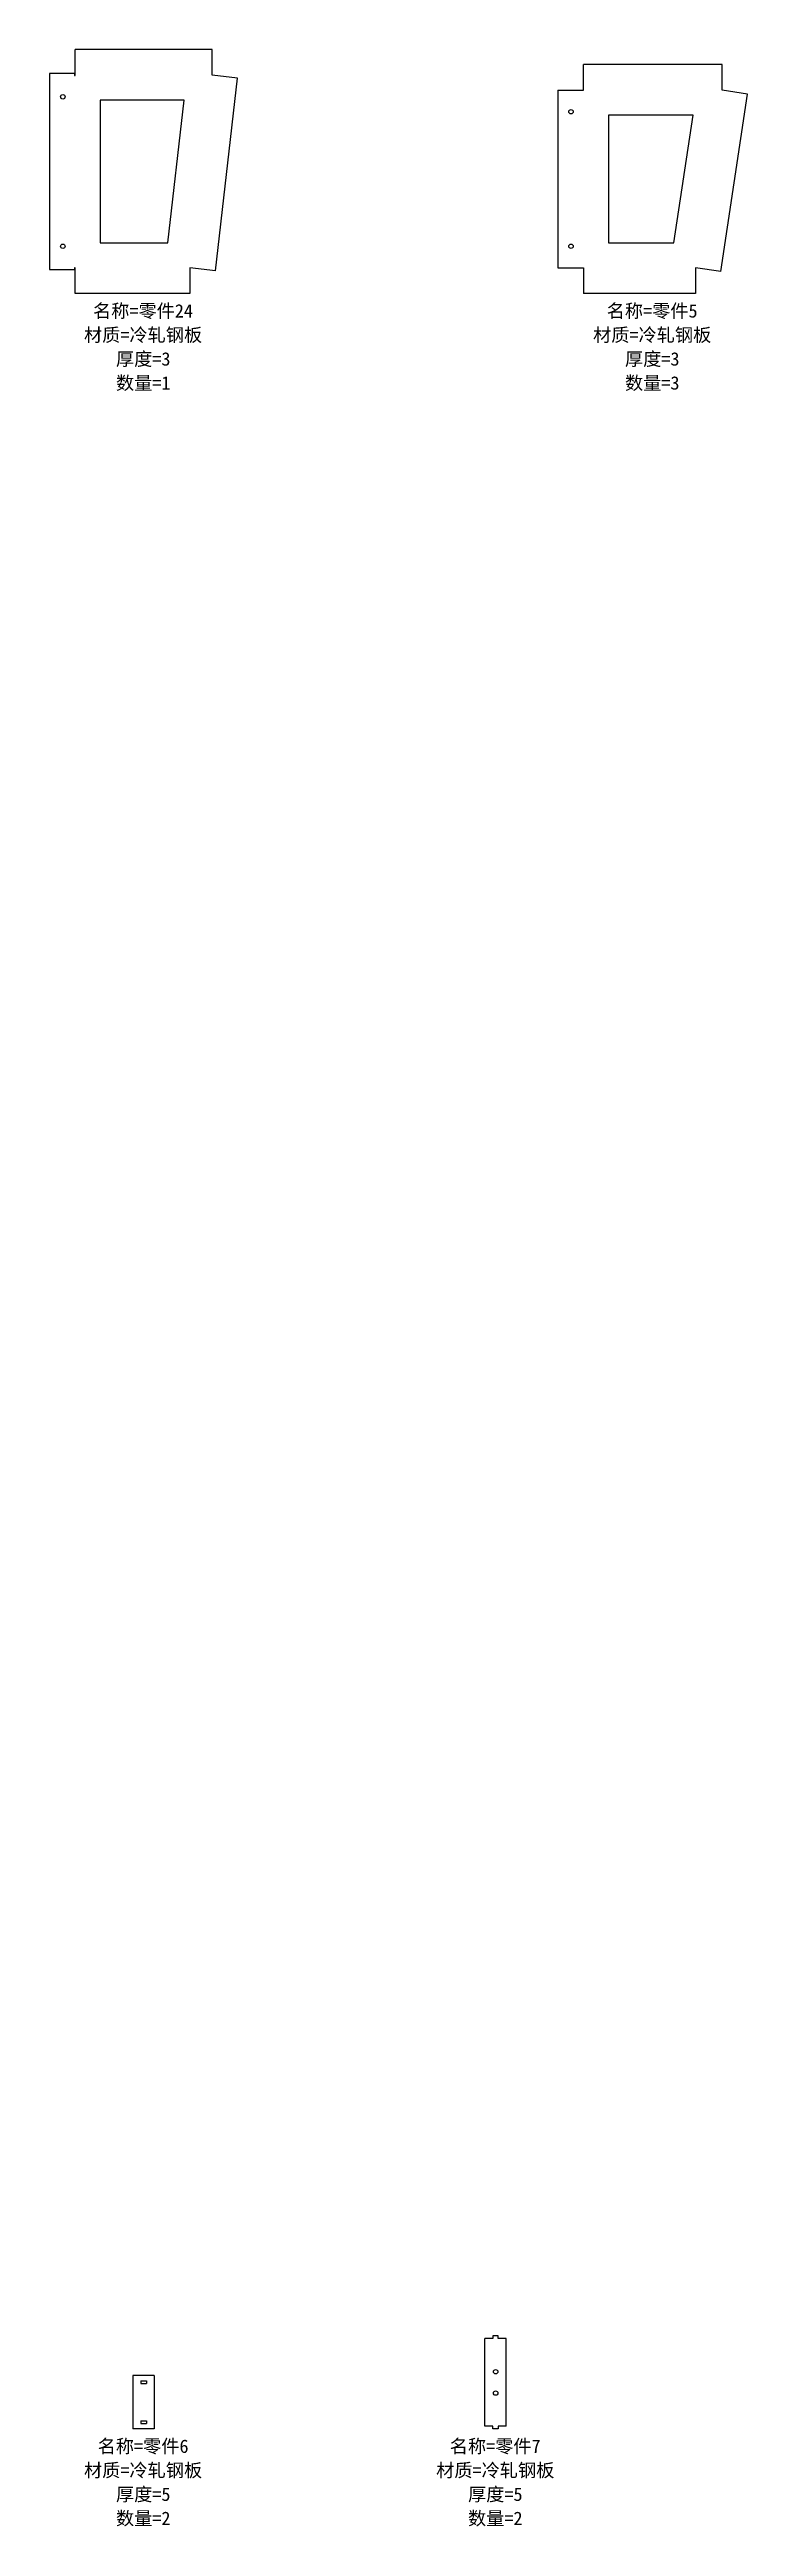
# Model space of a CAD drawing. Header units: millimetres. Extents: x 57468 to 70530, y -35714 to -23382.
# Drawn here: x 57468 to 58777, y -31714 to -27075 of the extents above; entities that cross this region are included whole.
import ezdxf

# ---------------------------------------------------------------- set-up
doc = ezdxf.new("R2010")
doc.units = ezdxf.units.MM
doc.layers.add('零件信息', color=131, linetype='Continuous')
doc.styles.add('SLDTEXTSTYLE1', font='', dxfattribs={"bigfont": 'bigfont'})
doc.styles.get('SLDTEXTSTYLE1').set_extended_font_data('宋体')

msp = doc.modelspace()

# ---------------------------------------------------------------- texts
at = {"layer": '零件信息', "char_height": 25, "attachment_point": 2, "style": 'SLDTEXTSTYLE1'}
for s, insert in [('名称=零件24', (57643.6, -27551.7)), ('名称=零件5', (58598, -27551.7)), ('材质=冷轧钢板', (57643.8, -27596.7)), ('材质=冷轧钢板', (58598.1, -27596.7)), ('厚度=3', (57644, -27641.7)), ('厚度=3', (58598.2, -27641.7)), ('数量=1', (57644, -27686.7)), ('数量=3', (58598.2, -27686.7)), ('名称=零件6', (57643.8, -31551.7)), ('名称=零件7', (58303.8, -31551.7)), ('材质=冷轧钢板', (57643.8, -31596.7)), ('材质=冷轧钢板', (58303.9, -31596.7)), ('厚度=5', (57644, -31641.7)), ('厚度=5', (58304, -31641.7)), ('数量=2', (57644, -31686.7)), ('数量=2', (58304, -31686.7))]:
    msp.add_mtext(s, dxfattribs=dict(at, insert=insert))

# ---------------------------------------------------------------- linework, layer by layer
at = {"color": 7, "linetype": 'Continuous', "lineweight": 25}
for p, q in [((57516.6, -27123), (57516.6, -27074.7)), ((57773.2, -27074.7), (57516.6, -27074.7)), ((57773.2, -27122.8), (57773.2, -27074.7)), ((57468.3, -27119.7), (57468.3, -27486.7)), ((57515, -27119.7), (57468.3, -27119.7)), ((57515, -27119.7), (57515, -27123)), ((57515, -27123), (57516.6, -27123)), ((57821, -27128.3), (57773.2, -27122.8)), ((57779.5, -27489), (57821, -27128.3)), ((58469.2, -27150.9), (58469.2, -27102.7)), ((58729.1, -27102.7), (58469.2, -27102.7)), ((58729.1, -27150.9), (58729.1, -27102.7)), ((57720.6, -27169.7), (57563.3, -27169.7)), ((57563.3, -27169.7), (57563.3, -27436.7)), ((57689.9, -27436.7), (57720.6, -27169.7)), ((58421, -27150.9), (58421, -27483.4)), ((58421, -27150.9), (58469.2, -27150.9)), ((58726.9, -27490.6), (58776.8, -27158)), ((58776.8, -27158), (58729.1, -27150.9)), ((58674.8, -27197.7), (58516, -27197.7)), ((58516, -27197.7), (58516, -27436.7)), ((58638.9, -27436.7), (58674.8, -27197.7)), ((57563.3, -27436.7), (57689.9, -27436.7)), ((58516, -27436.7), (58638.9, -27436.7)), ((57468.3, -27486.7), (57515, -27486.7)), ((57516.6, -27483.4), (57515, -27483.4)), ((57515, -27483.4), (57515, -27486.7)), ((57516.6, -27531.7), (57516.6, -27483.4)), ((57731.6, -27483.5), (57731.6, -27531.7)), ((57779.5, -27489), (57731.6, -27483.5)), ((58421, -27483.4), (58469.2, -27483.4)), ((58469.2, -27483.4), (58469.2, -27531.7)), ((58679.2, -27483.4), (58679.2, -27531.7)), ((58726.9, -27490.6), (58679.2, -27483.4)), ((57731.6, -27531.7), (57516.6, -27531.7)), ((58679.2, -27531.7), (58469.2, -27531.7)), ((58299.7, -31362.7), (58284.7, -31362.7)), ((58284.7, -31526.7), (58284.7, -31362.7)), ((58299.7, -31357.7), (58299.7, -31362.7)), ((58309.7, -31357.7), (58299.7, -31357.7)), ((58309.7, -31362.7), (58309.7, -31357.7)), ((58324.7, -31362.7), (58309.7, -31362.7)), ((58324.7, -31526.7), (58324.7, -31362.7)), ((57664.7, -31431.7), (57624.7, -31431.7)), ((57624.7, -31431.7), (57624.7, -31531.7)), ((57639.5, -31441.5), (57649.9, -31441.5)), ((57639.5, -31441.5), (57639.5, -31446.9)), ((57639.5, -31446.9), (57649.9, -31446.9)), ((57649.9, -31441.5), (57649.9, -31446.9)), ((57664.7, -31431.7), (57664.7, -31531.7)), ((57664.7, -31531.7), (57624.7, -31531.7)), ((57639.5, -31516.5), (57649.9, -31516.5)), ((57639.5, -31516.5), (57639.5, -31521.9)), ((57639.5, -31521.9), (57649.9, -31521.9)), ((57649.9, -31516.5), (57649.9, -31521.9)), ((58299.7, -31526.7), (58284.7, -31526.7)), ((58299.7, -31531.7), (58299.7, -31526.7)), ((58309.7, -31531.7), (58299.7, -31531.7)), ((58324.7, -31526.7), (58309.7, -31526.7)), ((58309.7, -31526.7), (58309.7, -31531.7))]:
    msp.add_line(p, q, dxfattribs=at)
for centre in [(57493.3, -27163.2), (58446, -27191.2), (57493.3, -27443.2), (58446, -27443.2), (58304.7, -31424.7), (58304.7, -31464.7)]:
    msp.add_circle(centre, 4.15, dxfattribs=at)

msp.set_redraw_order([(e.dxf.handle, doc.entitydb.next_handle()) for e in msp.query("TEXT MTEXT ATTDEF DIMENSION ARC_DIMENSION")])  # texts and dimensions are drawn at this point

doc.saveas('drawing.dxf')
